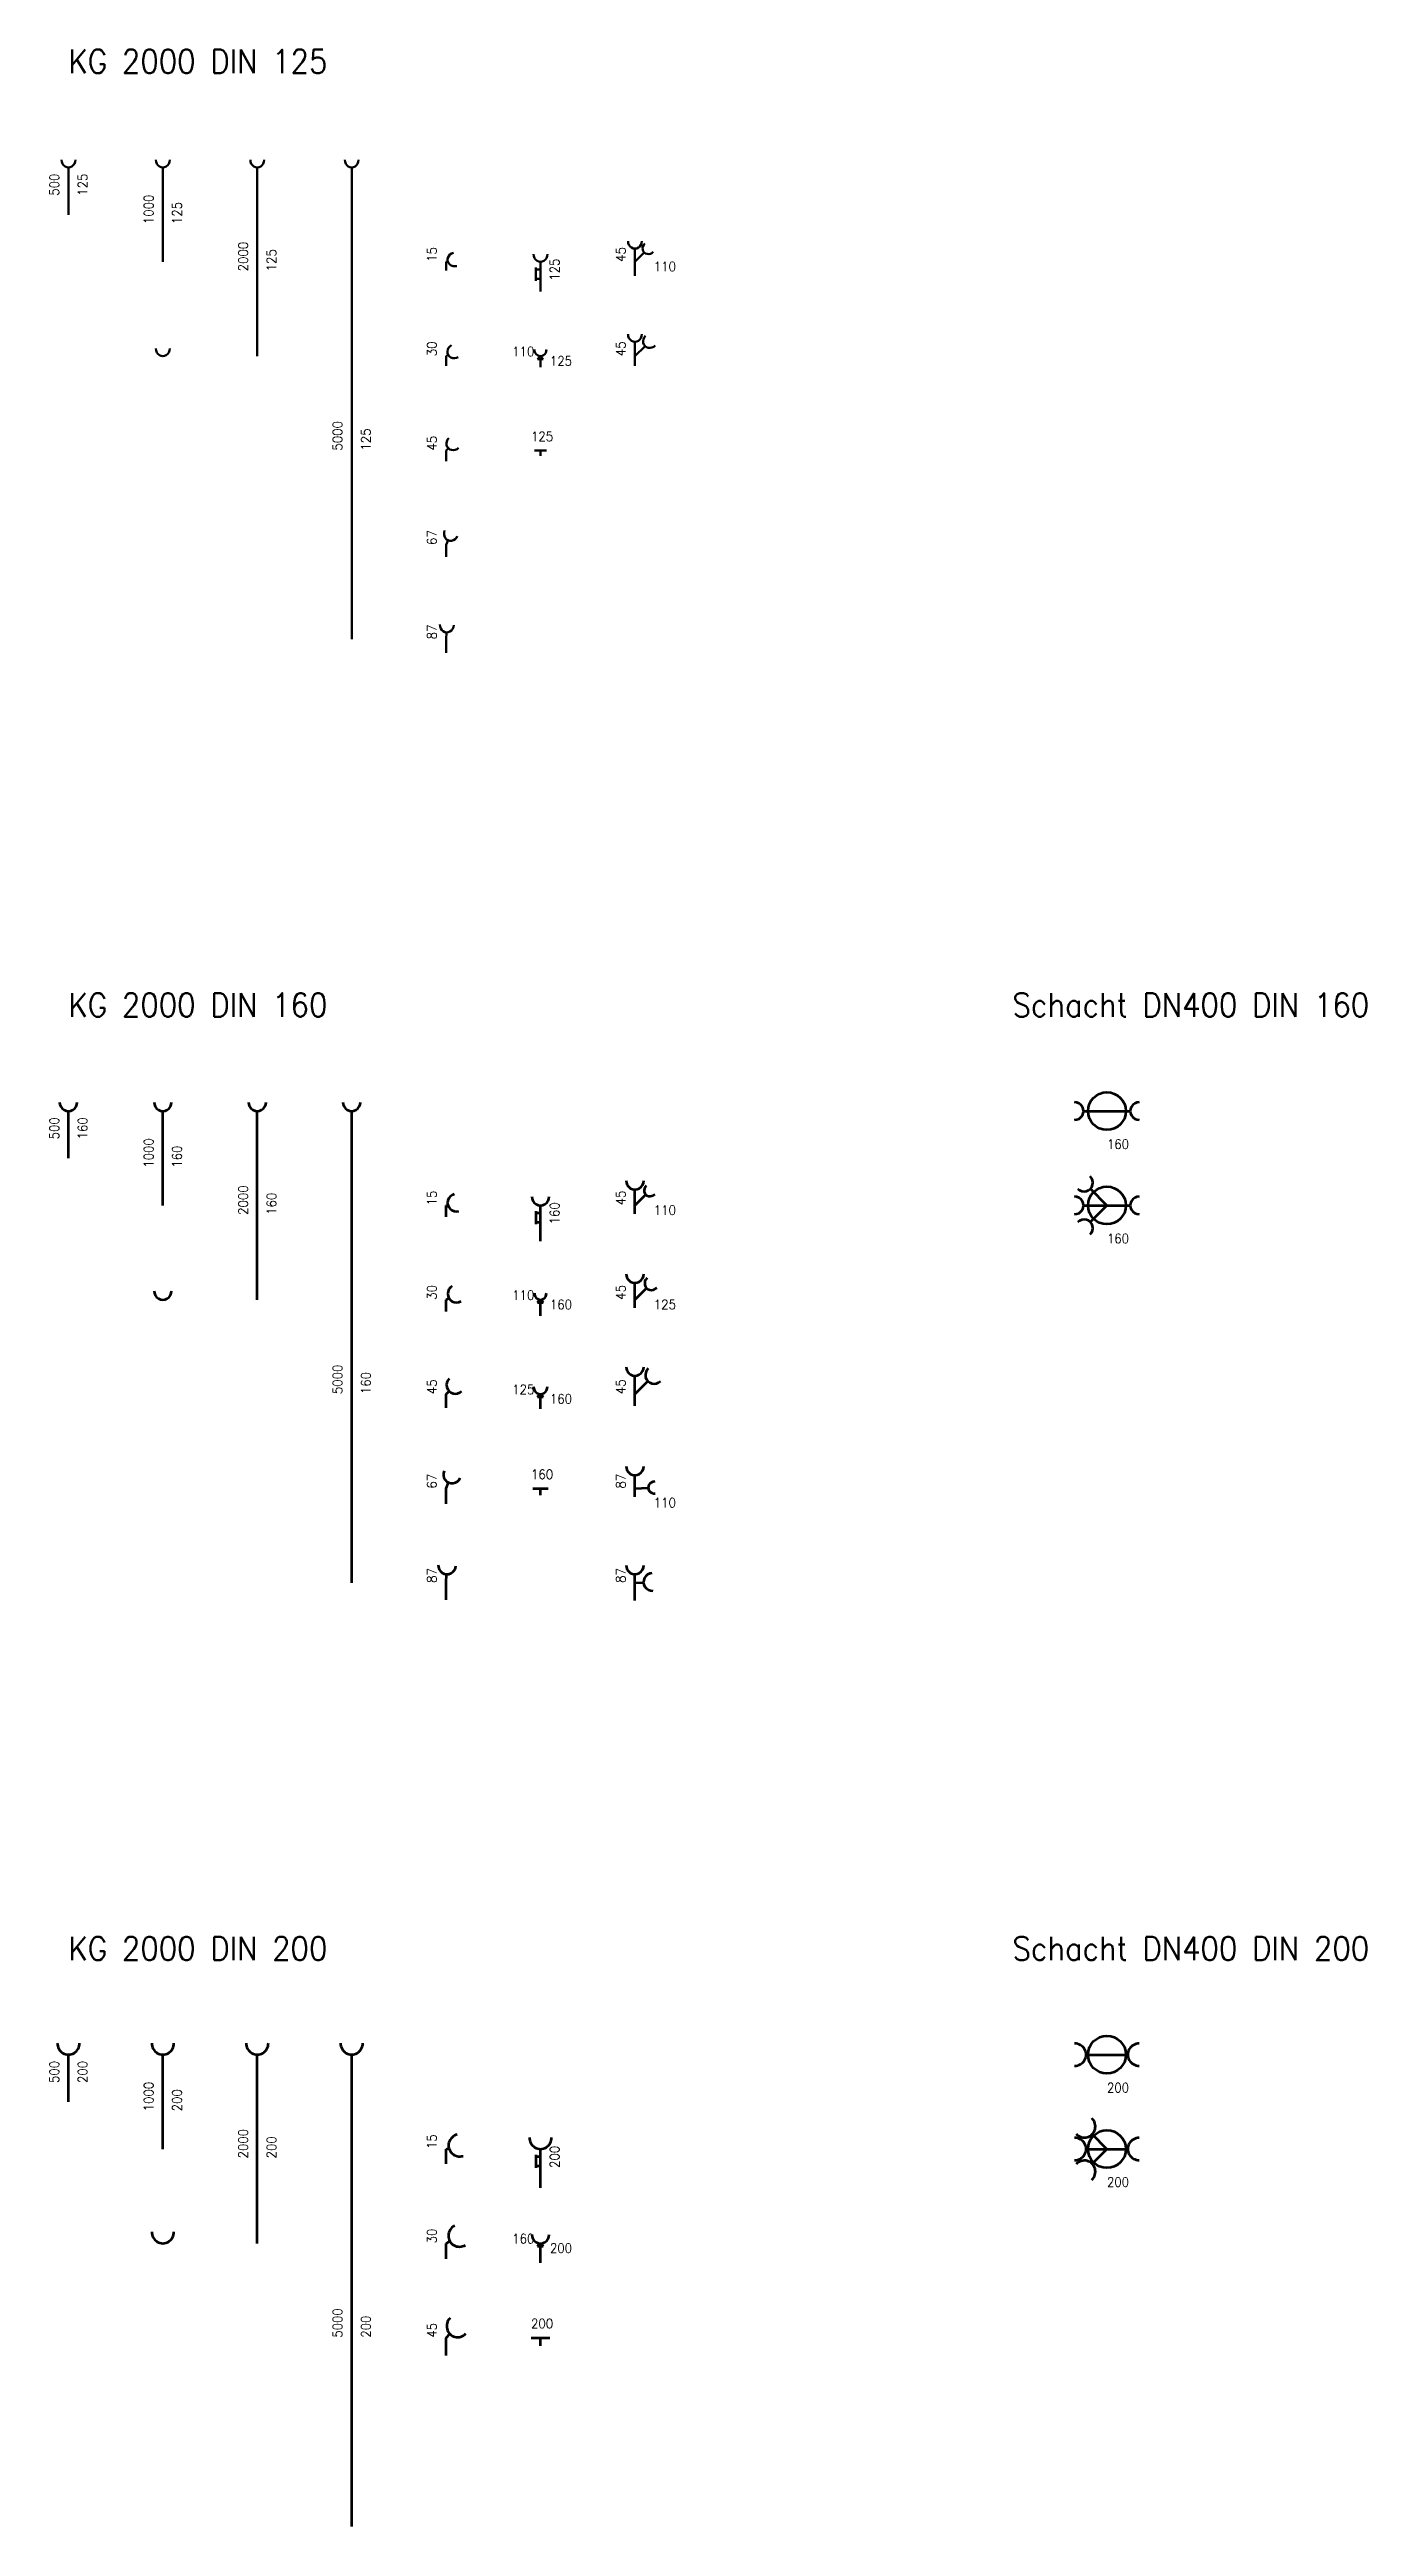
# Model space of a CAD drawing. Header units: millimetres. Extents: x -1020 to 2611, y 178 to 5026.
# Drawn here: x -1020 to 375, y 500 to 3125 of the extents above; entities that cross this region are included whole.
import ezdxf

# ---------------------------------------------------------------- set-up
doc = ezdxf.new("R2010")
doc.units = ezdxf.units.MM
for name, color, linetype, lineweight, true_color in [('KG-2000-125', 7, 'Continuous', 50, 0x008000), ('KG-2000-160', 7, 'Continuous', 70, 0x008000), ('KG-2000-200', 7, 'Continuous', 100, 0x008000), ('Schacht-DN400-160', 30, 'Continuous', 70, 0xff7f00), ('Schacht-DN400-200', 30, 'Continuous', 100, 0xff7f00)]:
    doc.layers.add(name, color=color, linetype=linetype, lineweight=lineweight, true_color=true_color)
doc.styles.add('textstyle100', font='Standard')
doc.styles.add('textstyle101', font='Standard')
doc.styles.add('textstyle102', font='Standard')
doc.styles.add('textstyle103', font='Standard')
doc.styles.add('textstyle104', font='Standard')
doc.styles.add('textstyle12', font='Standard')
doc.styles.add('textstyle13', font='Standard')
doc.styles.add('textstyle14', font='Standard')
doc.styles.add('textstyle30', font='Standard')
doc.styles.add('textstyle31', font='Standard')
doc.styles.add('textstyle32', font='Standard')
doc.styles.add('textstyle33', font='Standard')
doc.styles.add('textstyle34', font='Standard')
doc.styles.add('textstyle35', font='Standard')
doc.styles.add('textstyle36', font='Standard')
doc.styles.add('textstyle37', font='Standard')
doc.styles.add('textstyle38', font='Standard')
doc.styles.add('textstyle39', font='Standard')
doc.styles.add('textstyle40', font='Standard')
doc.styles.add('textstyle41', font='Standard')
doc.styles.add('textstyle42', font='Standard')
doc.styles.add('textstyle43', font='Standard')
doc.styles.add('textstyle44', font='Standard')
doc.styles.add('textstyle45', font='Standard')
doc.styles.add('textstyle46', font='Standard')
doc.styles.add('textstyle47', font='Standard')
doc.styles.add('textstyle48', font='Standard')
doc.styles.add('textstyle49', font='Standard')
doc.styles.add('textstyle50', font='Standard')
doc.styles.add('textstyle51', font='Standard')
doc.styles.add('textstyle52', font='Standard')
doc.styles.add('textstyle53', font='Standard')
doc.styles.add('textstyle54', font='Standard')
doc.styles.add('textstyle55', font='Standard')
doc.styles.add('textstyle56', font='Standard')
doc.styles.add('textstyle57', font='Standard')
doc.styles.add('textstyle58', font='Standard')
doc.styles.add('textstyle59', font='Standard')
doc.styles.add('textstyle60', font='Standard')
doc.styles.add('textstyle61', font='Standard')
doc.styles.add('textstyle62', font='Standard')
doc.styles.add('textstyle63', font='Standard')
doc.styles.add('textstyle64', font='Standard')
doc.styles.add('textstyle65', font='Standard')
doc.styles.add('textstyle66', font='Standard')
doc.styles.add('textstyle68', font='Standard')
doc.styles.add('textstyle69', font='Standard')
doc.styles.add('textstyle70', font='Standard')
doc.styles.add('textstyle71', font='Standard')
doc.styles.add('textstyle72', font='Standard')
doc.styles.add('textstyle73', font='Standard')
doc.styles.add('textstyle74', font='Standard')
doc.styles.add('textstyle75', font='Standard')
doc.styles.add('textstyle76', font='Standard')
doc.styles.add('textstyle77', font='Standard')
doc.styles.add('textstyle78', font='Standard')
doc.styles.add('textstyle80', font='Standard')
doc.styles.add('textstyle81', font='Standard')
doc.styles.add('textstyle82', font='Standard')
doc.styles.add('textstyle84', font='Standard')
doc.styles.add('textstyle85', font='Standard')
doc.styles.add('textstyle86', font='Standard')
doc.styles.add('textstyle87', font='Standard')
doc.styles.add('textstyle88', font='Standard')
doc.styles.add('textstyle89', font='Standard')
doc.styles.add('textstyle90', font='Standard')
doc.styles.add('textstyle92', font='Standard')
doc.styles.add('textstyle93', font='Standard')
doc.styles.add('textstyle95', font='Standard')
doc.styles.add('textstyle96', font='Standard')
doc.styles.add('textstyle99', font='Standard')

msp = doc.modelspace()

# ---------------------------------------------------------------- texts
at = {"layer": 'KG-2000-125', "style": 'textstyle12'}
msp.add_text('KG 2000 DIN 125', height=25, dxfattribs=at).set_placement((-1000, 3100))
at = {"layer": 'KG-2000-125', "lineweight": 25}
for s, style, p in [('500', 'textstyle30', (-1010, 2970)), ('125', 'textstyle34', (-980, 2970)), ('1000', 'textstyle31', (-910, 2940)), ('125', 'textstyle35', (-880, 2940)), ('2000', 'textstyle32', (-810, 2890)), ('15', 'textstyle38', (-610, 2900)), ('45', 'textstyle84', (-410, 2900)), ('125', 'textstyle36', (-780, 2890)), ('125', 'textstyle68', (-480, 2880)), ('30', 'textstyle39', (-610, 2800)), ('45', 'textstyle85', (-410, 2800)), ('5000', 'textstyle33', (-710, 2700)), ('125', 'textstyle37', (-680, 2700)), ('45', 'textstyle40', (-610, 2700)), ('67', 'textstyle41', (-610, 2600)), ('87', 'textstyle42', (-610, 2500))]:
    msp.add_text(s, height=10, rotation=90, dxfattribs=dict(at, style=style)).set_placement(p)
for s, style, p in [('110', 'textstyle88', (-380, 2890)), ('110', 'textstyle72', (-530, 2800)), ('125', 'textstyle71', (-490, 2790)), ('125', 'textstyle80', (-510, 2710))]:
    msp.add_text(s, height=10, dxfattribs=dict(at, style=style)).set_placement(p)
at = {"layer": 'KG-2000-160', "style": 'textstyle13'}
msp.add_text('KG 2000 DIN 160', height=25, dxfattribs=at).set_placement((-1000, 2100))
at = {"layer": 'KG-2000-160', "lineweight": 25}
for s, style, p in [('500', 'textstyle43', (-1010, 1970)), ('160', 'textstyle47', (-980, 1970)), ('1000', 'textstyle44', (-910, 1940)), ('160', 'textstyle48', (-880, 1940)), ('2000', 'textstyle45', (-810, 1890)), ('160', 'textstyle49', (-780, 1890)), ('15', 'textstyle51', (-610, 1900)), ('160', 'textstyle69', (-480, 1880)), ('45', 'textstyle104', (-410, 1900)), ('30', 'textstyle52', (-610, 1800)), ('45', 'textstyle87', (-410, 1800)), ('5000', 'textstyle46', (-710, 1700)), ('160', 'textstyle50', (-680, 1700)), ('45', 'textstyle53', (-610, 1700)), ('45', 'textstyle86', (-410, 1700)), ('67', 'textstyle54', (-610, 1600)), ('87', 'textstyle92', (-410, 1600)), ('87', 'textstyle55', (-610, 1500)), ('87', 'textstyle93', (-410, 1500))]:
    msp.add_text(s, height=10, rotation=90, dxfattribs=dict(at, style=style)).set_placement(p)
for s, style, p in [('110', 'textstyle90', (-380, 1890)), ('110', 'textstyle74', (-530, 1800)), ('160', 'textstyle73', (-490, 1790)), ('125', 'textstyle89', (-380, 1790)), ('125', 'textstyle76', (-530, 1700)), ('160', 'textstyle75', (-490, 1690)), ('160', 'textstyle81', (-510, 1610)), ('110', 'textstyle103', (-380, 1580))]:
    msp.add_text(s, height=10, dxfattribs=dict(at, style=style)).set_placement(p)
at = {"layer": 'KG-2000-200', "style": 'textstyle14'}
msp.add_text('KG 2000 DIN 200', height=25, dxfattribs=at).set_placement((-1000, 1100))
at = {"layer": 'KG-2000-200', "lineweight": 25}
for s, style, p in [('500', 'textstyle56', (-1010, 970)), ('200', 'textstyle60', (-980, 970)), ('1000', 'textstyle57', (-910, 940)), ('200', 'textstyle61', (-880, 940)), ('2000', 'textstyle58', (-810, 890)), ('200', 'textstyle62', (-780, 890)), ('15', 'textstyle64', (-610, 900)), ('200', 'textstyle70', (-480, 880)), ('30', 'textstyle65', (-610, 800)), ('5000', 'textstyle59', (-710, 700)), ('200', 'textstyle63', (-680, 700)), ('45', 'textstyle66', (-610, 700))]:
    msp.add_text(s, height=10, rotation=90, dxfattribs=dict(at, style=style)).set_placement(p)
for s, style, p in [('160', 'textstyle78', (-530, 800)), ('200', 'textstyle77', (-490, 790)), ('200', 'textstyle82', (-510, 710))]:
    msp.add_text(s, height=10, dxfattribs=dict(at, style=style)).set_placement(p)
at = {"layer": 'Schacht-DN400-160', "style": 'textstyle95'}
msp.add_text('Schacht DN400 DIN 160', height=25, dxfattribs=at).set_placement((0, 2100))
at = {"layer": 'Schacht-DN400-160', "lineweight": 25}
for style, p in [('textstyle99', (100, 1960)), ('textstyle100', (100, 1860))]:
    msp.add_text('160', height=10, dxfattribs=dict(at, style=style)).set_placement(p)
at = {"layer": 'Schacht-DN400-200', "style": 'textstyle96'}
msp.add_text('Schacht DN400 DIN 200', height=25, dxfattribs=at).set_placement((0, 1100))
at = {"layer": 'Schacht-DN400-200', "lineweight": 25}
for style, p in [('textstyle101', (100, 960)), ('textstyle102', (100, 860))]:
    msp.add_text('200', height=10, dxfattribs=dict(at, style=style)).set_placement(p)

# ---------------------------------------------------------------- linework, layer by layer
at = {"layer": 'KG-2000-125'}
for p, q in [((-1000, 2950), (-1000, 3000)), ((-900, 2900), (-900, 3000)), ((-800, 2800), (-800, 3000)), ((-700, 2500), (-700, 3000)), ((-400, 2900), (-400, 2914)), ((-600, 2900), (-598.2, 2900.5)), ((-600, 2890.7), (-600, 2900)), ((-505, 2894), (-505, 2880)), ((-505, 2892), (-500, 2892)), ((-500, 2868.7), (-500, 2900)), ((-400, 2900), (-390.1, 2909.9)), ((-400, 2885.1), (-400, 2900)), ((-500, 2882), (-505, 2882)), ((-400, 2800), (-400, 2815.2)), ((-400, 2800), (-389.3, 2810.7)), ((-600, 2800), (-597.7, 2801.3)), ((-600, 2789.8), (-600, 2800)), ((-503, 2797), (-500, 2800)), ((-503, 2797), (-500, 2797)), ((-500, 2800), (-497, 2797)), ((-500, 2797), (-497, 2797)), ((-500, 2788.5), (-500, 2797)), ((-400, 2789.7), (-400, 2800)), ((-600, 2700), (-597.6, 2702.4)), ((-600, 2688.8), (-600, 2700)), ((-506.2, 2700), (-493.8, 2700)), ((-500, 2694.5), (-500, 2700)), ((-600, 2600), (-597.9, 2605)), ((-600, 2587.3), (-600, 2600)), ((-600, 2500), (-599.6, 2507.2)), ((-600, 2485.5), (-600, 2500))]:
    msp.add_line(p, q, dxfattribs=at)
for centre, major_axis, ratio, start_param, end_param in [((-1000, 3008), (0, -8), 0.9125, 4.712389, 7.853982), ((-900, 3008), (0, -8), 0.9125, 4.712389, 7.853982), ((-800, 3008), (0, -8), 0.9125, 4.712389, 7.853982), ((-700, 3008), (0, -8), 0.9125, 4.712389, 7.853982), ((-400, 2922), (0, -8), 0.9125, 4.712389, 7.853982), ((-385, 2915), (5.09, 5.09), 0.888889, 1.570796, 4.712389), ((-590.4, 2902.6), (-7.73, -2.07), 0.9125, 4.712389, 7.853982), ((-500, 2908), (0, -8), 0.9125, 4.712389, 7.853982), ((-590.7, 2805.3), (-6.93, -4), 0.9125, 4.712389, 7.853982), ((-400, 2823.2), (0, -8), 0.9125, 4.712389, 7.853982), ((-383.6, 2816.4), (-5.66, -5.66), 0.9125, 4.712389, 7.853982), ((-900, 2808), (0, -8), 0.9125, 4.712389, 7.853982), ((-500, 2807.2), (0, 7.2), 0.888889, 1.570796, 4.712389), ((-591.9, 2708.1), (-5.66, -5.66), 0.9125, 4.712389, 7.853982), ((-594.8, 2612.3), (-3.13, -7.36), 0.9125, 4.712389, 7.853982), ((-599.2, 2515.2), (-0.42, -7.99), 0.9125, 4.712389, 7.853982)]:
    msp.add_ellipse(centre, major_axis=major_axis, ratio=ratio, start_param=start_param, end_param=end_param, dxfattribs=at)
at = {"layer": 'KG-2000-160'}
for p, q in [((-1000, 1950), (-1000, 2000)), ((-900, 1900), (-900, 2000)), ((-800, 1800), (-800, 2000)), ((-700, 1500), (-700, 2000)), ((-400, 1900), (-400, 1916.8)), ((-600, 1900), (-598.2, 1900.5)), ((-600, 1888), (-600, 1900)), ((-505, 1894), (-505, 1880)), ((-505, 1892), (-500, 1892)), ((-500, 1862), (-500, 1900)), ((-400, 1900), (-388.5, 1911.5)), ((-400, 1891.2), (-400, 1900)), ((-500, 1882), (-505, 1882)), ((-400, 1800), (-400, 1817.9)), ((-400, 1800), (-387.6, 1812.4)), ((-600, 1800), (-597.1, 1801.7)), ((-600, 1787.5), (-600, 1800)), ((-503, 1797), (-500, 1800)), ((-503, 1797), (-500, 1797)), ((-500, 1800), (-497, 1797)), ((-500, 1797), (-497, 1797)), ((-500, 1783.1), (-500, 1797)), ((-400, 1791.5), (-400, 1800)), ((-400, 1700), (-400, 1719.5)), ((-400, 1700), (-386.2, 1713.8)), ((-600, 1700), (-596.8, 1703.2)), ((-600, 1685.6), (-600, 1700)), ((-503, 1697), (-500, 1700)), ((-503, 1697), (-500, 1697)), ((-500, 1700), (-497, 1697)), ((-500, 1697), (-497, 1697)), ((-500, 1684.3), (-500, 1697)), ((-400, 1687.5), (-400, 1700)), ((-600, 1600), (-597.3, 1606.4)), ((-400, 1600), (-400, 1614.1)), ((-600, 1583.9), (-600, 1600)), ((-508, 1600), (-492, 1600)), ((-500, 1593), (-500, 1600)), ((-400, 1600), (-385.9, 1600.7)), ((-400, 1591.3), (-400, 1600)), ((-600, 1500), (-599.5, 1509.1)), ((-600, 1482), (-600, 1500)), ((-400, 1500), (-400, 1509.1)), ((-400, 1500), (-390.9, 1500.5)), ((-400, 1481.2), (-400, 1500))]:
    msp.add_line(p, q, dxfattribs=at)
for centre, major_axis, ratio, start_param, end_param in [((-1000, 2009.5), (0, 9.5), 0.978947, 1.570796, 4.712389), ((-900, 2009.5), (0, 9.5), 0.978947, 1.570796, 4.712389), ((-800, 2009.5), (0, 9.5), 0.978947, 1.570796, 4.712389), ((-700, 2009.5), (0, 9.5), 0.978947, 1.570796, 4.712389), ((-400, 1926.3), (0, 9.5), 0.978947, 1.570796, 4.712389), ((-383.5, 1916.5), (5.09, 5.09), 0.888889, 1.570796, 4.712389), ((-589, 1903), (9.18, 2.46), 0.978947, 1.570796, 4.712389), ((-500, 1909.5), (0, 9.5), 0.978947, 1.570796, 4.712389), ((-588.8, 1806.5), (8.23, 4.75), 0.978947, 1.570796, 4.712389), ((-400, 1827.4), (0, 9.5), 0.978947, 1.570796, 4.712389), ((-382, 1818), (-5.66, -5.66), 0.9125, 4.712389, 7.853982), ((-900, 1809.5), (0, 9.5), 0.978947, 1.570796, 4.712389), ((-500, 1807.2), (0, 7.2), 0.888889, 1.570796, 4.712389), ((-590.1, 1709.9), (6.72, 6.72), 0.978947, 1.570796, 4.712389), ((-500, 1708), (0, -8), 0.9125, 4.712389, 7.853982), ((-400, 1729), (0, 9.5), 0.978947, 1.570796, 4.712389), ((-379.5, 1720.5), (6.72, 6.72), 0.978947, 1.570796, 4.712389), ((-593.6, 1615.1), (3.71, 8.74), 0.978947, 1.570796, 4.712389), ((-400, 1623.6), (0, 9.5), 0.978947, 1.570796, 4.712389), ((-378.7, 1601.1), (7.19, 0.38), 0.888889, 1.570796, 4.712389), ((-599, 1518.6), (0.5, 9.49), 0.978947, 1.570796, 4.712389), ((-400, 1518.6), (0, 9.5), 0.978947, 1.570796, 4.712389), ((-381.4, 1501), (9.49, 0.5), 0.978947, 1.570796, 4.712389)]:
    msp.add_ellipse(centre, major_axis=major_axis, ratio=ratio, start_param=start_param, end_param=end_param, dxfattribs=at)
at = {"layer": 'KG-2000-200'}
for p, q in [((-1000, 950), (-1000, 1000)), ((-900, 900), (-900, 1000)), ((-800, 800), (-800, 1000)), ((-700, 500), (-700, 1000)), ((-600, 900), (-597, 900.8)), ((-600, 884.2), (-600, 900)), ((-505, 894), (-505, 880)), ((-500, 859), (-500, 900)), ((-505, 892), (-500, 892)), ((-500, 882), (-505, 882)), ((-600, 800), (-596, 802.3)), ((-600, 783.8), (-600, 800)), ((-503, 797), (-500, 800)), ((-503, 797), (-500, 797)), ((-500, 800), (-497, 797)), ((-500, 797), (-497, 797)), ((-500, 779.3), (-500, 797)), ((-600, 700), (-596, 704)), ((-600, 681.1), (-600, 700)), ((-510, 700), (-490, 700)), ((-500, 691.5), (-500, 700))]:
    msp.add_line(p, q, dxfattribs=at)
for centre, major_axis, ratio in [((-1000, 1012.3), (0, 12.3), 0.95935), ((-900, 1012.3), (0, 12.3), 0.95935), ((-800, 1012.3), (0, 12.3), 0.95935), ((-700, 1012.3), (0, 12.3), 0.95935), ((-585.1, 904), (11.9, 3.2), 0.95935), ((-500, 912.3), (0, 12.3), 0.95935), ((-585.4, 808.4), (10.7, 6.1), 0.95935), ((-900, 812.3), (0, 12.3), 0.95935), ((-500, 809.5), (0, 9.5), 0.978947), ((-587.3, 712.7), (8.7, 8.7), 0.95935)]:
    msp.add_ellipse(centre, major_axis=major_axis, ratio=ratio, start_param=1.570796, end_param=4.712389, dxfattribs=at)
at = {"layer": 'Schacht-DN400-160'}
for p, q in [((75.3, 2000), (124.7, 2000)), ((100, 1900), (82.5, 1917.5)), ((75.3, 1900), (124.7, 1900)), ((100, 1900), (82.5, 1882.5))]:
    msp.add_line(p, q, dxfattribs=at)
at = {"layer": 'Schacht-DN400-160', "lineweight": 100}
for centre in [(100, 2000), (100, 1900)]:
    msp.add_circle(centre, 20, dxfattribs=at)
at = {"layer": 'Schacht-DN400-160'}
for centre, major_axis in [((65.8, 2000), (-9.5, 0)), ((134.2, 2000), (9.5, 0)), ((75.7, 1924.3), (-6.72, 6.72)), ((65.8, 1900), (-9.5, 0)), ((134.2, 1900), (9.5, 0)), ((75.7, 1875.7), (-6.72, -6.72))]:
    msp.add_ellipse(centre, major_axis=major_axis, ratio=0.978947, start_param=1.570796, end_param=4.712389, dxfattribs=at)
at = {"layer": 'Schacht-DN400-200'}
for p, q in [((78, 1000), (122, 1000)), ((78, 900), (122, 900)), ((100, 900), (84.4, 915.6)), ((100, 900), (84.4, 884.4))]:
    msp.add_line(p, q, dxfattribs=at)
for centre in [(100, 1000), (100, 900)]:
    msp.add_circle(centre, 20, dxfattribs=at)
for centre, major_axis in [((65.7, 1000), (-12.3, 0)), ((134.3, 1000), (12.3, 0)), ((75.7, 924.3), (-8.7, 8.7)), ((65.7, 900), (-12.3, 0)), ((134.3, 900), (12.3, 0)), ((75.7, 875.7), (-8.7, -8.7))]:
    msp.add_ellipse(centre, major_axis=major_axis, ratio=0.95935, start_param=1.570796, end_param=4.712389, dxfattribs=at)

msp.set_redraw_order([(e.dxf.handle, doc.entitydb.next_handle()) for e in msp.query("TEXT MTEXT ATTDEF DIMENSION ARC_DIMENSION")])  # texts and dimensions are drawn at this point

doc.saveas('drawing.dxf')
